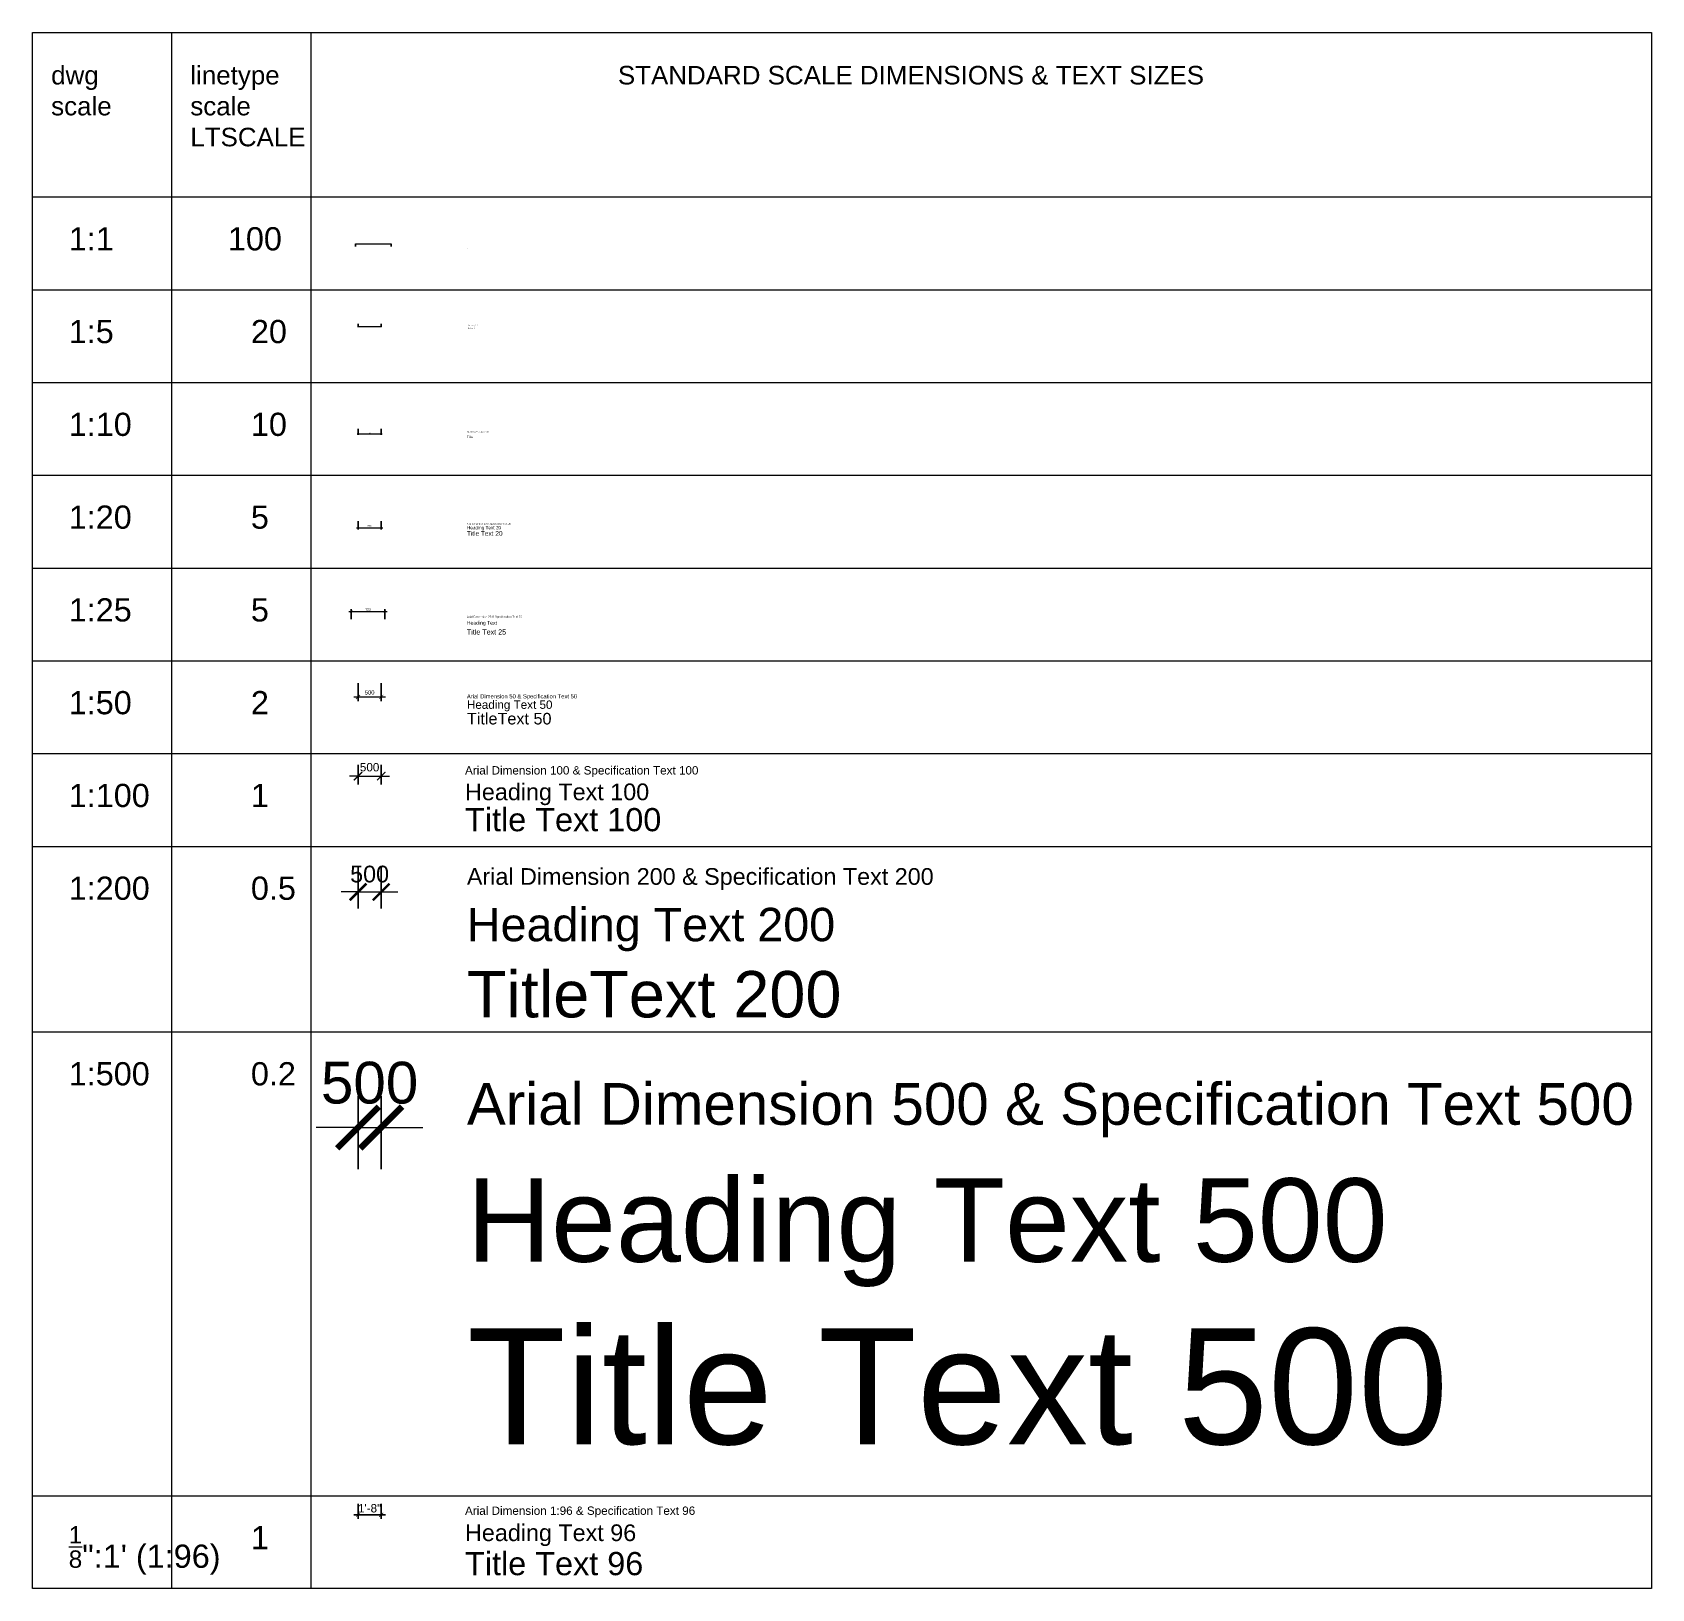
# Model space of a CAD drawing. Header units: millimetres. Extents: x -176873 to 104254, y -63587 to 101719.
# Drawn here: x -89159 to -54252, y 16398 to 49946 of the extents above; entities that cross this region are included whole.
import ezdxf

# ---------------------------------------------------------------- set-up
doc = ezdxf.new("R2010")
doc.units = ezdxf.units.MM
doc.layers.get('Defpoints').update_dxf_attribs({"lineweight": 5})
for name, color, linetype, lineweight in [('a-Dimension 1', 3, 'Continuous', 5), ('a-Dimension 10', 3, 'Continuous', 5), ('a-Dimension 100', 3, 'Continuous', 5), ('a-Dimension 20', 3, 'Continuous', 5), ('a-Dimension 200', 3, 'Continuous', 5), ('a-Dimension 25', 3, 'Continuous', 5), ('a-Dimension 5', 3, 'Continuous', 5), ('a-Dimension 50', 3, 'Continuous', 5), ('a-Dimension 500', 3, 'Continuous', 5), ('a-Hatch', 8, 'Continuous', 5), ('a-Text', 7, 'Continuous', 5)]:
    doc.layers.add(name, color=color, linetype=linetype, lineweight=lineweight)
doc.styles.add('ARIAL', font='Arial.ttf')
doc.styles.add('Arial 1', font='Arial.ttf', dxfattribs={"height": 2.5})
doc.styles.add('Arial 10', font='Arial.ttf', dxfattribs={"height": 18})
doc.styles.add('Arial 100', font='Arial.ttf', dxfattribs={"height": 180})
doc.styles.add('Arial 200', font='Arial.ttf', dxfattribs={"height": 360})
doc.styles.add('Arial 5', font='Arial.ttf', dxfattribs={"height": 9})
doc.styles.add('Arial 50', font='Arial.ttf', dxfattribs={"height": 90})
doc.styles.add('Arial 500', font='Arial.ttf', dxfattribs={"height": 900})
doc.styles.add('Arial2', font='Arial.ttf', dxfattribs={"height": 36})
doc.styles.add('ARIAL24', font='Arial.ttf', dxfattribs={"height": 50})
doc.styles.get("Standard").update_dxf_attribs({"font": 'txt.shx'})
doc.dimstyles.new('Arial Dimension 1', dxfattribs={"dimtxt": 2, "dimasz": 2.5, "dimexe": 2.5, "dimexo": 1, "dimgap": 5, "dimtad": 1, "dimdec": 0, "dimzin": 0, "dimdsep": 46, "dimtxsty": 'Arial 5', "dimblk": 'ARCHTICK', "dimcen": 0, "dimdle": 2.5, "dimclrd": 256, "dimclre": 256, "dimclrt": 7, "dimadec": 0, "dimazin": 0, "dimtfac": 1, "dimtdec": 0, "dimtix": 1, "dimtmove": 1, "dimatfit": 3, "dimldrblk": 'OPEN30', "dimfxl": 1, "dimtolj": 1, "dimtzin": 0, "dimlwd": -1, "dimarcsym": 0})
doc.dimstyles.new('Arial Dimension 10', dxfattribs={"dimtxt": 18, "dimasz": 18, "dimexe": 18, "dimexo": 0, "dimgap": 10, "dimtad": 1, "dimdec": 0, "dimzin": 0, "dimdsep": 46, "dimtxsty": 'Arial 10', "dimblk": 'ARCHTICK', "dimcen": 0, "dimdle": 18, "dimclrd": 256, "dimclre": 256, "dimclrt": 7, "dimadec": 0, "dimazin": 0, "dimtfac": 1, "dimtdec": 0, "dimtix": 1, "dimtmove": 1, "dimatfit": 3, "dimldrblk": 'OPEN30', "dimfxl": 1, "dimtolj": 1, "dimtzin": 0, "dimlwd": -1, "dimarcsym": 0})
doc.dimstyles.new('Arial Dimension 100', dxfattribs={"dimtxt": 180, "dimasz": 180, "dimexe": 180, "dimexo": 0, "dimgap": 100, "dimtad": 1, "dimdec": 0, "dimzin": 0, "dimdsep": 46, "dimtxsty": 'Arial 100', "dimblk": 'ARCHTICK', "dimcen": 0, "dimdle": 180, "dimclrd": 256, "dimclre": 256, "dimclrt": 7, "dimadec": 0, "dimazin": 0, "dimtfac": 1, "dimtdec": 0, "dimtix": 1, "dimtmove": 1, "dimatfit": 3, "dimldrblk": 'OPEN30', "dimfxl": 1, "dimtolj": 1, "dimtzin": 0, "dimlwd": -1, "dimarcsym": 0})
doc.dimstyles.new('Arial Dimension 20', dxfattribs={"dimtxt": 36, "dimasz": 36, "dimexe": 36, "dimexo": 0, "dimgap": 20, "dimtad": 1, "dimdec": 0, "dimzin": 0, "dimdsep": 46, "dimtxsty": 'Arial2', "dimblk": 'ARCHTICK', "dimcen": 0, "dimdle": 36, "dimclrd": 256, "dimclre": 256, "dimclrt": 7, "dimadec": 0, "dimazin": 0, "dimtfac": 1, "dimtdec": 0, "dimtix": 1, "dimtmove": 1, "dimatfit": 3, "dimldrblk": 'OPEN30', "dimfxl": 1, "dimtolj": 1, "dimtzin": 0, "dimlwd": -1, "dimarcsym": 0})
doc.dimstyles.new('Arial Dimension 200', dxfattribs={"dimtxt": 360, "dimasz": 360, "dimexe": 360, "dimexo": 0, "dimgap": 200, "dimtad": 1, "dimdec": 0, "dimzin": 0, "dimdsep": 46, "dimtxsty": 'Arial 200', "dimblk": 'ARCHTICK', "dimcen": 0, "dimdle": 360, "dimclrd": 256, "dimclre": 256, "dimclrt": 7, "dimadec": 0, "dimazin": 0, "dimtfac": 1, "dimtdec": 0, "dimtix": 1, "dimtmove": 1, "dimatfit": 3, "dimldrblk": 'OPEN30', "dimfxl": 1, "dimtolj": 1, "dimtzin": 0, "dimlwd": -1, "dimarcsym": 0})
doc.dimstyles.new('Arial Dimension 25', dxfattribs={"dimtxt": 50, "dimasz": 50, "dimexe": 50, "dimexo": 8, "dimgap": 20, "dimtad": 1, "dimdec": 0, "dimzin": 0, "dimdsep": 46, "dimtxsty": 'ARIAL24', "dimblk": 'ARCHTICK', "dimcen": 0, "dimdle": 50, "dimclrd": 256, "dimclre": 256, "dimclrt": 7, "dimadec": 0, "dimazin": 0, "dimtfac": 1, "dimtdec": 0, "dimtix": 1, "dimtofl": 0, "dimtmove": 1, "dimatfit": 3, "dimldrblk": 'OPEN30', "dimfxl": 1, "dimtolj": 1, "dimtzin": 0, "dimlwd": -1, "dimarcsym": 0})
doc.dimstyles.new('Arial Dimension 5', dxfattribs={"dimtxt": 9, "dimasz": 9, "dimexe": 9, "dimexo": 0, "dimgap": 5, "dimtad": 1, "dimdec": 0, "dimzin": 0, "dimdsep": 46, "dimtxsty": 'Arial 5', "dimblk": 'ARCHTICK', "dimcen": 0, "dimdle": 9, "dimclrd": 256, "dimclre": 256, "dimclrt": 7, "dimadec": 0, "dimazin": 0, "dimtfac": 1, "dimtdec": 0, "dimtix": 1, "dimtmove": 1, "dimatfit": 3, "dimldrblk": 'OPEN30', "dimfxl": 1, "dimtolj": 1, "dimtzin": 0, "dimlwd": -1, "dimarcsym": 0})
doc.dimstyles.new('Arial Dimension 50', dxfattribs={"dimtxt": 90, "dimasz": 90, "dimexe": 90, "dimexo": 0, "dimgap": 50, "dimtad": 1, "dimdec": 0, "dimzin": 0, "dimdsep": 46, "dimtxsty": 'Arial 50', "dimblk": 'ARCHTICK', "dimcen": 0, "dimdle": 90, "dimclrd": 256, "dimclre": 256, "dimclrt": 7, "dimadec": 0, "dimazin": 0, "dimtfac": 1, "dimtdec": 0, "dimtix": 1, "dimtmove": 1, "dimatfit": 3, "dimldrblk": 'OPEN30', "dimfxl": 1, "dimtolj": 1, "dimtzin": 0, "dimlwd": -1, "dimarcsym": 0})
doc.dimstyles.new('Arial Dimension 500', dxfattribs={"dimtxt": 900, "dimasz": 900, "dimexe": 900, "dimexo": 0, "dimgap": 500, "dimtad": 1, "dimdec": 0, "dimzin": 0, "dimdsep": 46, "dimtxsty": 'Arial 500', "dimblk": 'ARCHTICK', "dimcen": 0, "dimdle": 900, "dimclrd": 256, "dimclre": 256, "dimclrt": 7, "dimadec": 0, "dimazin": 0, "dimtfac": 1, "dimtdec": 0, "dimtix": 1, "dimtmove": 1, "dimatfit": 3, "dimldrblk": 'OPEN30', "dimfxl": 1, "dimtolj": 1, "dimtzin": 0, "dimlwd": -1, "dimarcsym": 0})
doc.dimstyles.new('Arial Dimension Feet', dxfattribs={"dimtxt": 180, "dimasz": 90, "dimexe": 90, "dimexo": 0, "dimgap": 48, "dimtad": 1, "dimdec": 0, "dimlfac": 0.04, "dimzin": 0, "dimdsep": 46, "dimlunit": 3, "dimtxsty": 'Arial 100', "dimblk": 'ARCHTICK', "dimcen": 0.09, "dimdle": 180, "dimclrd": 256, "dimclre": 256, "dimclrt": 7, "dimadec": 0, "dimazin": 0, "dimtfac": 1, "dimtdec": 0, "dimtix": 1, "dimtmove": 2, "dimatfit": 3, "dimldrblk": 'ARCHTICK', "dimfxl": 1, "dimtolj": 1, "dimtzin": 0, "dimarcsym": 0})

msp = doc.modelspace()

# ---------------------------------------------------------------- texts
at = {"layer": 'a-Dimension 1', "insert": (-79791.8, 45351.7), "char_height": 2.5, "width": 67.622, "attachment_point": 1, "style": 'Arial 1'}
msp.add_mtext('Arial Dimension 5 & Specification Text 1', dxfattribs=at)
msp.add_mtext('Arial Dimension 5 & Specification Text 1', dxfattribs=at)
at = {"layer": 'a-Dimension 1', "width": 679.973, "attachment_point": 1}
for s, insert, char_height in [('{\\fArial|b0|i0|c0|p34;Title Text 5}', (-79791.8, 45290.2), 3.5), ('{\\fArial|b0|i0|c0|p34;Title Text 5}', (-79791.8, 45290.2), 3.5), ('{\\fArial|b0|i0|c0|p34;Heading Text 5}', (-79791.8, 45325), 3), ('{\\fArial|b0|i0|c0|p34;Heading Text 5}', (-79791.8, 45325), 3)]:
    msp.add_mtext(s, dxfattribs=dict(at, insert=insert, char_height=char_height))
at = {"layer": 'a-Dimension 10', "width": 679.973, "attachment_point": 1}
for s, insert, char_height in [('{\\fArial|b0|i0|c0|p34;Arial Dimension 10 & Specification Text 10}', (-79791.8, 41345.8), 18), ('{\\fArial|b0|i0|c0|p34;Arial Dimension 10 & Specification Text 10}', (-79791.8, 41345.8), 18), ('{\\fArial|b0|i0|c0|p34;Title Text 10}', (-79791.8, 41251.1), 50), ('{\\fArial|b0|i0|c0|p34;Title Text 10}', (-79791.8, 41251.1), 50), ('{\\fArial|b0|i0|c0|p34;Heading Text 10}', (-79791.8, 41309), 36), ('{\\fArial|b0|i0|c0|p34;Heading Text 10}', (-79791.8, 41309), 36)]:
    msp.add_mtext(s, dxfattribs=dict(at, insert=insert, char_height=char_height))
at = {"layer": 'a-Dimension 100', "attachment_point": 1}
for s, insert, char_height, width in [('\\pt2340;{\\fArial|b0|i0|c0|p34;Arial Dimension 100 & Specification Text 100}', (-79831.8, 34128), 180, 5444.8), ('\\pt2340;{\\fArial|b0|i0|c0|p34;Arial Dimension 100 & Specification Text 100}', (-79831.8, 34128), 180, 5444.8), ('\\pt4680;{\\fArial|b0|i0|c0|p34;Heading Text 100}', (-79831.8, 33753.8), 360, 10350.933), ('\\pt4680;{\\fArial|b0|i0|c0|p34;Heading Text 100}', (-79831.8, 33753.8), 360, 10350.933), ('\\pt6500;{\\fArial|b0|i0|c0|p34;Title Text 100}', (-79831.8, 33224.9), 500, 10350.933), ('\\pt6500;{\\fArial|b0|i0|c0|p34;Title Text 100}', (-79831.8, 33224.9), 500, 10350.933), ('\\pt2340;{\\fArial|b0|i0|c0|p34;Arial Dimension 1:96 & Specification Text 96}', (-79831.8, 18168.2), 180, 5444.8), ('\\pt2340;{\\fArial|b0|i0|c0|p34;Arial Dimension 1:96 & Specification Text 96}', (-79831.8, 18168.2), 180, 5444.8), ('\\pt4680;{\\fArial|b0|i0|c0|p34;Heading Text 96}', (-79831.8, 17782.7), 360, 10350.933), ('\\pt4680;{\\fArial|b0|i0|c0|p34;Heading Text 96}', (-79831.8, 17782.7), 360, 10350.933), ('\\pt6500;{\\fArial|b0|i0|c0|p34;Title Text 96}', (-79831.8, 17187.5), 500, 10350.933), ('\\pt6500;{\\fArial|b0|i0|c0|p34;Title Text 96}', (-79831.8, 17187.5), 500, 10350.933)]:
    msp.add_mtext(s, dxfattribs=dict(at, insert=insert, char_height=char_height, width=width))
at = {"layer": 'a-Dimension 20', "width": 1153.244, "attachment_point": 1}
for s, insert, char_height in [('{\\fArial|b0|i0|c0|p34;Arial Dimension 20 & Specification Text 20}', (-79791.8, 39371.4), 36), ('{\\fArial|b0|i0|c0|p34;Arial Dimension 20 & Specification Text 20}', (-79791.8, 39371.4), 36), ('{\\fArial|b0|i0|c0|p34;Title Text 20}', (-79791.8, 39194.5), 100), ('{\\fArial|b0|i0|c0|p34;Title Text 20}', (-79791.8, 39194.5), 100), ('{\\fArial|b0|i0|c0|p34;Heading Text 20}', (-79791.8, 39304.5), 72), ('{\\fArial|b0|i0|c0|p34;Heading Text 20}', (-79791.8, 39304.5), 72)]:
    msp.add_mtext(s, dxfattribs=dict(at, insert=insert, char_height=char_height))
at = {"layer": 'a-Dimension 200', "width": 14552, "attachment_point": 1}
for s, insert, char_height in [('\\pt2520;{\\fArial|b0|i0|c0|p34;Arial Dimension 200 & Specification Text 200}', (-79791.8, 31929.8), 360), ('\\pt2520;{\\fArial|b0|i0|c0|p34;Arial Dimension 200 & Specification Text 200}', (-79791.8, 31929.8), 360), ('\\pt5040;{\\fArial|b0|i0|c0|p34;Heading Text 200}', (-79791.8, 31073.8), 720), ('\\pt5040;{\\fArial|b0|i0|c0|p34;Heading Text 200}', (-79791.8, 31073.8), 720), ('\\pt7000;{\\fArial|b0|i0|c0|p34;TitleText 200}', (-79791.8, 29711.6), 1000), ('\\pt7000;{\\fArial|b0|i0|c0|p34;TitleText 200}', (-79791.8, 29711.6), 1000)]:
    msp.add_mtext(s, dxfattribs=dict(at, insert=insert, char_height=char_height))
at = {"layer": 'a-Dimension 25', "attachment_point": 1}
for s, insert, char_height, width in [('{\\fArial|b0|i0|c0|p34;Arial Dimension 25 & Specification Text 25}', (-79791.8, 37371.4), 45, 1375.501), ('{\\fArial|b0|i0|c0|p34;Arial Dimension 25 & Specification Text 25}', (-79791.8, 37371.4), 45, 1375.501), ('{\\fArial|b0|i0|c0|p34;Title Text 25}', (-79791.8, 37075.1), 110, 1153.244), ('{\\fArial|b0|i0|c0|p34;Title Text 25}', (-79791.8, 37075.1), 110, 1153.244), ('{\\fArial|b0|i0|c0|p34;Heading Text 25}', (-79791.8, 37257.3), 78, 1153.244), ('{\\fArial|b0|i0|c0|p34;Heading Text 25}', (-79791.8, 37257.3), 78, 1153.244)]:
    msp.add_mtext(s, dxfattribs=dict(at, insert=insert, char_height=char_height, width=width))
at = {"layer": 'a-Dimension 5', "width": 679.973, "attachment_point": 1}
for s, insert, char_height in [('{\\fArial|b0|i0|c0|p34;Arial Dimension 5 & Specification Text 5}', (-79791.8, 43642.6), 9), ('{\\fArial|b0|i0|c0|p34;Arial Dimension 5 & Specification Text 5}', (-79791.8, 43642.6), 9), ('{\\fArial|b0|i0|c0|p34;Title Text 5}', (-79791.8, 43581.1), 25), ('{\\fArial|b0|i0|c0|p34;Title Text 5}', (-79791.8, 43581.1), 25), ('{\\fArial|b0|i0|c0|p34;Heading Text 5}', (-79791.8, 43615.8), 18), ('{\\fArial|b0|i0|c0|p34;Heading Text 5}', (-79791.8, 43615.8), 18)]:
    msp.add_mtext(s, dxfattribs=dict(at, insert=insert, char_height=char_height))
at = {"layer": 'a-Dimension 50', "attachment_point": 1}
for s, insert, char_height, width in [('{\\fArial|b0|i0|c0|p34;Arial Dimension 50 & Specification Text 50}', (-79791.8, 35678.3), 90, 2958), ('{\\fArial|b0|i0|c0|p34;Arial Dimension 50 & Specification Text 50}', (-79791.8, 35678.3), 90, 2958), ('{\\fArial|b0|i0|c0|p34;TitleText 50}', (-79791.8, 35277.3), 250, 4634.311), ('{\\fArial|b0|i0|c0|p34;TitleText 50}', (-79791.8, 35277.3), 250, 4634.311), ('{\\fArial|b0|i0|c0|p34;Heading Text 50}', (-79791.8, 35543.9), 180, 4634.311), ('{\\fArial|b0|i0|c0|p34;Heading Text 50}', (-79791.8, 35543.9), 180, 4634.311)]:
    msp.add_mtext(s, dxfattribs=dict(at, insert=insert, char_height=char_height, width=width))
at = {"layer": 'a-Dimension 500', "width": 28205.714, "attachment_point": 1}
for s, insert, char_height in [('\\pt6300;{\\fArial|b0|i0|c0|p34;Arial Dimension 500 & Specification Text 500}', (-79791.8, 27297), 900), ('\\pt6300;{\\fArial|b0|i0|c0|p34;Arial Dimension 500 & Specification Text 500}', (-79791.8, 27297), 900), ('\\pt12600;{\\fArial|b0|i0|c0|p34;Heading Text 500}', (-79791.8, 25243.4), 1800), ('\\pt12600;{\\fArial|b0|i0|c0|p34;Heading Text 500}', (-79791.8, 25243.4), 1800), ('\\pt17500;{\\fArial|b0|i0|c0|p34;Title Text 500}', (-79791.8, 22009.7), 2500), ('\\pt17500;{\\fArial|b0|i0|c0|p34;Title Text 500}', (-79791.8, 22009.7), 2500)]:
    msp.add_mtext(s, dxfattribs=dict(at, insert=insert, char_height=char_height))
at = {"layer": 'a-Text', "char_height": 400, "width": 16763.889, "attachment_point": 1, "style": 'ARIAL'}
for s, insert in [('dwg \\Pscale', (-88753.9, 49223.8)), ('dwg \\Pscale', (-88753.9, 49223.8)), ('linetype \\Pscale\\PLTSCALE', (-85753.9, 49223.8)), ('linetype \\Pscale\\PLTSCALE', (-85753.9, 49223.8)), ('STANDARD SCALE DIMENSIONS & TEXT SIZES', (-76536.2, 49223.8)), ('STANDARD SCALE DIMENSIONS & TEXT SIZES', (-76536.2, 49223.8))]:
    msp.add_mtext(s, dxfattribs=dict(at, insert=insert))
at = {"layer": 'a-Text', "char_height": 500, "width": 16763.889, "attachment_point": 1}
for s, insert in [('{\\fArial|b0|i0|c0|p34;1:1}', (-88375.3, 45746.9)), ('{\\fArial|b0|i0|c0|p34;1:1}', (-88375.3, 45746.9)), ('{\\fArial|b0|i0|c0|p34;100}', (-84944.9, 45746.9)), ('{\\fArial|b0|i0|c0|p34;100}', (-84944.9, 45746.9)), ('{\\fArial|b0|i0|c0|p34;1:5}', (-88375.3, 43746.9)), ('{\\fArial|b0|i0|c0|p34;1:5}', (-88375.3, 43746.9)), ('{\\fArial|b0|i0|c0|p34;20}', (-84448.5, 43746.9)), ('{\\fArial|b0|i0|c0|p34;20}', (-84448.5, 43746.9)), ('{\\fArial|b0|i0|c0|p34;1:10}', (-88375.3, 41746.9)), ('{\\fArial|b0|i0|c0|p34;1:10}', (-88375.3, 41746.9)), ('{\\fArial|b0|i0|c0|p34;10}', (-84448.5, 41746.9)), ('{\\fArial|b0|i0|c0|p34;10}', (-84448.5, 41746.9)), ('{\\fArial|b0|i0|c0|p34;1:20}', (-88375.3, 39746.9)), ('{\\fArial|b0|i0|c0|p34;1:20}', (-88375.3, 39746.9)), ('{\\fArial|b0|i0|c0|p34;5}', (-84448.5, 39746.9)), ('{\\fArial|b0|i0|c0|p34;5}', (-84448.5, 39746.9)), ('{\\fArial|b0|i0|c0|p34;1:25}', (-88375.3, 37746.9)), ('{\\fArial|b0|i0|c0|p34;1:25}', (-88375.3, 37746.9)), ('{\\fArial|b0|i0|c0|p34;5}', (-84448.5, 37746.9)), ('{\\fArial|b0|i0|c0|p34;5}', (-84448.5, 37746.9)), ('{\\fArial|b0|i0|c0|p34;1:50}', (-88375.3, 35746.9)), ('{\\fArial|b0|i0|c0|p34;1:50}', (-88375.3, 35746.9)), ('{\\fArial|b0|i0|c0|p34;2}', (-84448.5, 35746.9)), ('{\\fArial|b0|i0|c0|p34;2}', (-84448.5, 35746.9)), ('{\\fArial|b0|i0|c0|p34;1:100}', (-88375.3, 33746.9)), ('{\\fArial|b0|i0|c0|p34;1:100}', (-88375.3, 33746.9)), ('{\\fArial|b0|i0|c0|p34;1}', (-84448.5, 33746.9)), ('{\\fArial|b0|i0|c0|p34;1}', (-84448.5, 33746.9)), ('{\\fArial|b0|i0|c0|p34;1:200}', (-88375.3, 31746.9)), ('{\\fArial|b0|i0|c0|p34;1:200}', (-88375.3, 31746.9)), ('{\\fArial|b0|i0|c0|p34;0.5}', (-84448.5, 31746.9)), ('{\\fArial|b0|i0|c0|p34;0.5}', (-84448.5, 31746.9)), ('{\\fArial|b0|i0|c0|p34;1:500}', (-88375.3, 27746.9)), ('{\\fArial|b0|i0|c0|p34;1:500}', (-88375.3, 27746.9)), ('{\\fArial|b0|i0|c0|p34;0.2}', (-84448.5, 27746.9)), ('{\\fArial|b0|i0|c0|p34;0.2}', (-84448.5, 27746.9)), ('{\\fArial|b0|i0|c0|p34;\\H0.75x;\\S1/8;\\H1.333x;":1\' (1:96)}', (-88375.3, 17746.9)), ('{\\fArial|b0|i0|c0|p34;\\H0.75x;\\S1/8;\\H1.333x;":1\' (1:96)}', (-88375.3, 17746.9)), ('{\\fArial|b0|i0|c0|p34;1}', (-84448.5, 17746.9)), ('{\\fArial|b0|i0|c0|p34;1}', (-84448.5, 17746.9))]:
    msp.add_mtext(s, dxfattribs=dict(at, insert=insert))

# ---------------------------------------------------------------- blocks, each defined once
blk = doc.blocks.new('_ArchTick')
at = {"layer": 'a-Dimension 10', "color": 0, "const_width": 0.15}
blk.add_lwpolyline([(-0.5, -0.5), (0.5, 0.5)], dxfattribs=at)
blk = doc.blocks.new('*D25')
at = {"layer": 'a-Dimension 5', "lineweight": -2, "transparency": 16777216}
for p, q in [((-82139, 43661), (-82139, 43597)), ((-81639, 43661), (-81639, 43597))]:
    blk.add_line(p, q, dxfattribs=at)
at = {"layer": 'a-Dimension 5', "transparency": 16777216}
blk.add_line((-82148, 43606), (-81630, 43606), dxfattribs=at)
at = {"layer": 'Defpoints', "color": 0, "transparency": 16777216}
for p in [(-82139, 43661), (-81639, 43661), (-81639, 43606)]:
    blk.add_point(p, dxfattribs=at)
at = {"layer": 'a-Dimension 5', "transparency": 16777216, "xscale": 9, "yscale": 9, "zscale": 9, "rotation": 180}
blk.add_blockref('_ArchTick', (-82139, 43606), dxfattribs=at)
at = {"layer": 'a-Dimension 5', "transparency": 16777216, "xscale": 9, "yscale": 9, "zscale": 9}
blk.add_blockref('_ArchTick', (-81639, 43606), dxfattribs=at)
at = {"layer": 'a-Dimension 5', "color": 7, "transparency": 16777216, "insert": (-81889, 43615), "char_height": 9, "attachment_point": 5, "style": 'Arial 5'}
blk.add_mtext('\\A1;500', dxfattribs=at)
blk = doc.blocks.new('_Open30')
at = {"layer": 'a-Hatch', "color": 0, "lineweight": -2}
for p, q in [((-1, 0.268), (0, 0)), ((0, 0), (-1, -0.268)), ((0, 0), (-1, 0))]:
    blk.add_line(p, q, dxfattribs=at)
blk = doc.blocks.new('*D26')
at = {"layer": 'a-Dimension 20', "transparency": 16777216}
blk.add_line((-82175, 39268), (-81603, 39268), dxfattribs=at)
at = {"layer": 'a-Dimension 20', "lineweight": -2, "transparency": 16777216}
for p, q in [((-82139, 39410), (-82139, 39232)), ((-81639, 39410), (-81639, 39232))]:
    blk.add_line(p, q, dxfattribs=at)
at = {"layer": 'Defpoints', "color": 0, "transparency": 16777216}
for p in [(-82139, 39410), (-81639, 39410), (-81639, 39268)]:
    blk.add_point(p, dxfattribs=at)
at = {"layer": 'a-Dimension 20', "transparency": 16777216, "xscale": 36, "yscale": 36, "zscale": 36, "rotation": 180}
blk.add_blockref('_ArchTick', (-82139, 39268), dxfattribs=at)
at = {"layer": 'a-Dimension 20', "transparency": 16777216, "xscale": 36, "yscale": 36, "zscale": 36}
blk.add_blockref('_ArchTick', (-81639, 39268), dxfattribs=at)
at = {"layer": 'a-Dimension 20', "color": 7, "transparency": 16777216, "insert": (-81889, 39307), "char_height": 36, "attachment_point": 5, "style": 'Arial2'}
blk.add_mtext('\\A1;500', dxfattribs=at)
blk = doc.blocks.new('*D27')
at = {"layer": 'a-Dimension 10', "transparency": 16777216}
blk.add_line((-82157, 41292), (-81621, 41292), dxfattribs=at)
at = {"layer": 'a-Dimension 10', "lineweight": -2, "transparency": 16777216}
for p, q in [((-82139, 41401), (-82139, 41274)), ((-81639, 41401), (-81639, 41274))]:
    blk.add_line(p, q, dxfattribs=at)
at = {"layer": 'Defpoints', "color": 0, "transparency": 16777216}
for p in [(-82139, 41401), (-81639, 41401), (-81639, 41292)]:
    blk.add_point(p, dxfattribs=at)
at = {"layer": 'a-Dimension 10', "transparency": 16777216, "xscale": 18, "yscale": 18, "zscale": 18, "rotation": 180}
blk.add_blockref('_ArchTick', (-82139, 41292), dxfattribs=at)
at = {"layer": 'a-Dimension 10', "transparency": 16777216, "xscale": 18, "yscale": 18, "zscale": 18}
blk.add_blockref('_ArchTick', (-81639, 41292), dxfattribs=at)
at = {"layer": 'a-Dimension 10', "color": 7, "transparency": 16777216, "insert": (-81889, 41311), "char_height": 18, "attachment_point": 5, "style": 'Arial 10'}
blk.add_mtext('\\A1;500', dxfattribs=at)
blk = doc.blocks.new('*D28')
at = {"layer": 'a-Dimension 50', "transparency": 16777216}
blk.add_line((-82229, 35620), (-81549, 35620), dxfattribs=at)
at = {"layer": 'a-Dimension 50', "lineweight": -2, "transparency": 16777216}
for p, q in [((-82139, 35916), (-82139, 35530)), ((-81639, 35916), (-81639, 35530))]:
    blk.add_line(p, q, dxfattribs=at)
at = {"layer": 'Defpoints', "color": 0, "transparency": 16777216}
for p in [(-82139, 35916), (-81639, 35916), (-81639, 35620)]:
    blk.add_point(p, dxfattribs=at)
at = {"layer": 'a-Dimension 50', "transparency": 16777216, "xscale": 90, "yscale": 90, "zscale": 90, "rotation": 180}
blk.add_blockref('_ArchTick', (-82139, 35620), dxfattribs=at)
at = {"layer": 'a-Dimension 50', "transparency": 16777216, "xscale": 90, "yscale": 90, "zscale": 90}
blk.add_blockref('_ArchTick', (-81639, 35620), dxfattribs=at)
at = {"layer": 'a-Dimension 50', "color": 7, "transparency": 16777216, "insert": (-81889, 35716), "char_height": 90, "attachment_point": 5, "style": 'Arial 50'}
blk.add_mtext('\\A1;500', dxfattribs=at)
blk = doc.blocks.new('*D29')
at = {"layer": 'a-Dimension 500', "lineweight": -2, "transparency": 16777216}
for p, q in [((-82139, 27016), (-82139, 25439)), ((-81639, 27016), (-81639, 25439))]:
    blk.add_line(p, q, dxfattribs=at)
at = {"layer": 'a-Dimension 500', "transparency": 16777216}
for p, q in [((-82139, 26339), (-83039, 26339)), ((-82139, 26339), (-81639, 26339)), ((-81639, 26339), (-80739, 26339))]:
    blk.add_line(p, q, dxfattribs=at)
at = {"layer": 'Defpoints', "color": 0, "transparency": 16777216}
for p in [(-82139, 27016), (-81639, 27016), (-81639, 26339)]:
    blk.add_point(p, dxfattribs=at)
at = {"layer": 'a-Dimension 500', "transparency": 16777216, "xscale": 900, "yscale": 900, "zscale": 900}
blk.add_blockref('_ArchTick', (-82139, 26339), dxfattribs=at)
at = {"layer": 'a-Dimension 500', "transparency": 16777216, "xscale": 900, "yscale": 900, "zscale": 900, "rotation": 180}
blk.add_blockref('_ArchTick', (-81639, 26339), dxfattribs=at)
at = {"layer": 'a-Dimension 500', "color": 7, "transparency": 16777216, "insert": (-81889, 27299), "char_height": 900, "attachment_point": 5, "style": 'Arial 500'}
blk.add_mtext('\\A1;500', dxfattribs=at)
blk = doc.blocks.new('*D19')
at = {"layer": 'a-Dimension 100', "transparency": 16777216}
for p, q in [((-82139, 33912), (-82319, 33912)), ((-82139, 33912), (-81639, 33912)), ((-81639, 33912), (-81459, 33912))]:
    blk.add_line(p, q, dxfattribs=at)
at = {"layer": 'a-Dimension 100', "lineweight": -2, "transparency": 16777216}
for p, q in [((-82139, 34153), (-82139, 33732)), ((-81639, 34153), (-81639, 33732))]:
    blk.add_line(p, q, dxfattribs=at)
at = {"layer": 'Defpoints', "color": 0, "transparency": 16777216}
for p in [(-82139, 34153), (-81639, 34153), (-81639, 33912)]:
    blk.add_point(p, dxfattribs=at)
at = {"layer": 'a-Dimension 100', "transparency": 16777216, "xscale": 180, "yscale": 180, "zscale": 180}
blk.add_blockref('_ArchTick', (-82139, 33912), dxfattribs=at)
at = {"layer": 'a-Dimension 100', "transparency": 16777216, "xscale": 180, "yscale": 180, "zscale": 180, "rotation": 180}
blk.add_blockref('_ArchTick', (-81639, 33912), dxfattribs=at)
at = {"layer": 'a-Dimension 100', "color": 7, "transparency": 16777216, "insert": (-81889, 34104), "char_height": 180, "attachment_point": 5, "style": 'Arial 100'}
blk.add_mtext('\\A1;500', dxfattribs=at)
blk = doc.blocks.new('*D20')
at = {"layer": 'a-Dimension 200', "lineweight": -2, "transparency": 16777216}
for p, q in [((-82139, 31955), (-82139, 31056)), ((-81639, 31955), (-81639, 31056))]:
    blk.add_line(p, q, dxfattribs=at)
at = {"layer": 'a-Dimension 200', "transparency": 16777216}
for p, q in [((-82139, 31416), (-82499, 31416)), ((-82139, 31416), (-81639, 31416)), ((-81639, 31416), (-81279, 31416))]:
    blk.add_line(p, q, dxfattribs=at)
at = {"layer": 'Defpoints', "color": 0, "transparency": 16777216}
for p in [(-82139, 31955), (-81639, 31955), (-81639, 31416)]:
    blk.add_point(p, dxfattribs=at)
at = {"layer": 'a-Dimension 200', "transparency": 16777216, "xscale": 360, "yscale": 360, "zscale": 360}
blk.add_blockref('_ArchTick', (-82139, 31416), dxfattribs=at)
at = {"layer": 'a-Dimension 200', "transparency": 16777216, "xscale": 360, "yscale": 360, "zscale": 360, "rotation": 180}
blk.add_blockref('_ArchTick', (-81639, 31416), dxfattribs=at)
at = {"layer": 'a-Dimension 200', "color": 7, "transparency": 16777216, "insert": (-81889, 31800), "char_height": 360, "attachment_point": 5, "style": 'Arial 200'}
blk.add_mtext('\\A1;500', dxfattribs=at)
blk = doc.blocks.new('*D21')
at = {"layer": 'a-Dimension 100', "lineweight": -2, "transparency": 16777216}
for p, q in [((-82139, 18229), (-82139, 17899)), ((-81639, 18229), (-81639, 17899)), ((-82139, 17989), (-82229, 17989)), ((-82139, 17989), (-81639, 17989)), ((-81639, 17989), (-81549, 17989))]:
    blk.add_line(p, q, dxfattribs=at)
at = {"layer": 'Defpoints', "color": 0, "transparency": 16777216}
for p in [(-82139, 18229), (-81639, 18229), (-81639, 17989)]:
    blk.add_point(p, dxfattribs=at)
at = {"layer": 'a-Dimension 100', "lineweight": -2, "transparency": 16777216, "xscale": 90, "yscale": 90, "zscale": 90}
blk.add_blockref('_ArchTick', (-82139, 17989), dxfattribs=at)
at = {"layer": 'a-Dimension 100', "lineweight": -2, "transparency": 16777216, "xscale": 90, "yscale": 90, "zscale": 90, "rotation": 180}
blk.add_blockref('_ArchTick', (-81639, 17989), dxfattribs=at)
at = {"layer": 'a-Dimension 100', "color": 7, "transparency": 16777216, "insert": (-81889, 18129), "char_height": 180, "attachment_point": 5, "style": 'Arial 100'}
blk.add_mtext('\\A1;1\'-8"', dxfattribs=at)
blk = doc.blocks.new('*D22')
at = {"layer": 'a-Dimension 25', "transparency": 16777216}
blk.add_line((-82334, 37461), (-81511, 37461), dxfattribs=at)
at = {"layer": 'a-Dimension 25', "lineweight": -2, "transparency": 16777216}
for p, q in [((-82284, 37297), (-82284, 37511)), ((-81561, 37297), (-81561, 37511))]:
    blk.add_line(p, q, dxfattribs=at)
at = {"layer": 'Defpoints', "color": 0, "transparency": 16777216}
for p in [(-81561, 37461), (-82284, 37289), (-81561, 37289)]:
    blk.add_point(p, dxfattribs=at)
at = {"layer": 'a-Dimension 25', "transparency": 16777216, "xscale": 50, "yscale": 50, "zscale": 50, "rotation": 180}
blk.add_blockref('_ArchTick', (-82284, 37461), dxfattribs=at)
at = {"layer": 'a-Dimension 25', "transparency": 16777216, "xscale": 50, "yscale": 50, "zscale": 50}
blk.add_blockref('_ArchTick', (-81561, 37461), dxfattribs=at)
at = {"layer": 'a-Dimension 25', "color": 7, "transparency": 16777216, "insert": (-81923, 37506), "char_height": 50, "attachment_point": 5, "style": 'ARIAL24'}
blk.add_mtext('\\A1;723', dxfattribs=at)
blk = doc.blocks.new('*D23')
at = {"layer": 'a-Dimension 1', "transparency": 16777216}
blk.add_line((-82194, 45387), (-81424, 45387), dxfattribs=at)
at = {"layer": 'a-Dimension 1', "lineweight": -2, "transparency": 16777216}
for p, q in [((-82191, 45331), (-82191, 45389)), ((-81427, 45331), (-81427, 45389))]:
    blk.add_line(p, q, dxfattribs=at)
at = {"layer": 'Defpoints', "color": 0, "transparency": 16777216}
for p in [(-81427, 45387), (-82191, 45330), (-81427, 45330)]:
    blk.add_point(p, dxfattribs=at)
at = {"layer": 'a-Dimension 1', "transparency": 16777216, "xscale": 2.5, "yscale": 2.5, "zscale": 2.5, "rotation": 180}
blk.add_blockref('_ArchTick', (-82191, 45387), dxfattribs=at)
at = {"layer": 'a-Dimension 1', "transparency": 16777216, "xscale": 2.5, "yscale": 2.5, "zscale": 2.5}
blk.add_blockref('_ArchTick', (-81427, 45387), dxfattribs=at)
at = {"layer": 'a-Dimension 1', "color": 7, "transparency": 16777216, "insert": (-81809, 45393), "char_height": 2, "attachment_point": 5, "style": 'Arial 5'}
blk.add_mtext('\\A1;765', dxfattribs=at)
blk = doc.blocks.new('*D47')
at = {"layer": 'a-Dimension 5', "lineweight": -2, "transparency": 16777216}
for p, q in [((-82139, 43661), (-82139, 43597)), ((-81639, 43661), (-81639, 43597))]:
    blk.add_line(p, q, dxfattribs=at)
at = {"layer": 'a-Dimension 5', "transparency": 16777216}
blk.add_line((-82148, 43606), (-81630, 43606), dxfattribs=at)
at = {"layer": 'Defpoints', "color": 0, "transparency": 16777216}
for p in [(-82139, 43661), (-81639, 43661), (-81639, 43606)]:
    blk.add_point(p, dxfattribs=at)
at = {"layer": 'a-Dimension 5', "transparency": 16777216, "xscale": 9, "yscale": 9, "zscale": 9, "rotation": 180}
blk.add_blockref('_ArchTick', (-82139, 43606), dxfattribs=at)
at = {"layer": 'a-Dimension 5', "transparency": 16777216, "xscale": 9, "yscale": 9, "zscale": 9}
blk.add_blockref('_ArchTick', (-81639, 43606), dxfattribs=at)
at = {"layer": 'a-Dimension 5', "color": 7, "transparency": 16777216, "insert": (-81889, 43615), "char_height": 9, "attachment_point": 5, "style": 'Arial 5'}
blk.add_mtext('\\A1;500', dxfattribs=at)
blk = doc.blocks.new('*D48')
at = {"layer": 'a-Dimension 20', "transparency": 16777216}
blk.add_line((-82175, 39268), (-81603, 39268), dxfattribs=at)
at = {"layer": 'a-Dimension 20', "lineweight": -2, "transparency": 16777216}
for p, q in [((-82139, 39410), (-82139, 39232)), ((-81639, 39410), (-81639, 39232))]:
    blk.add_line(p, q, dxfattribs=at)
at = {"layer": 'Defpoints', "color": 0, "transparency": 16777216}
for p in [(-82139, 39410), (-81639, 39410), (-81639, 39268)]:
    blk.add_point(p, dxfattribs=at)
at = {"layer": 'a-Dimension 20', "transparency": 16777216, "xscale": 36, "yscale": 36, "zscale": 36, "rotation": 180}
blk.add_blockref('_ArchTick', (-82139, 39268), dxfattribs=at)
at = {"layer": 'a-Dimension 20', "transparency": 16777216, "xscale": 36, "yscale": 36, "zscale": 36}
blk.add_blockref('_ArchTick', (-81639, 39268), dxfattribs=at)
at = {"layer": 'a-Dimension 20', "color": 7, "transparency": 16777216, "insert": (-81889, 39307), "char_height": 36, "attachment_point": 5, "style": 'Arial2'}
blk.add_mtext('\\A1;500', dxfattribs=at)
blk = doc.blocks.new('*D49')
at = {"layer": 'a-Dimension 10', "transparency": 16777216}
blk.add_line((-82157, 41292), (-81621, 41292), dxfattribs=at)
at = {"layer": 'a-Dimension 10', "lineweight": -2, "transparency": 16777216}
for p, q in [((-82139, 41401), (-82139, 41274)), ((-81639, 41401), (-81639, 41274))]:
    blk.add_line(p, q, dxfattribs=at)
at = {"layer": 'Defpoints', "color": 0, "transparency": 16777216}
for p in [(-82139, 41401), (-81639, 41401), (-81639, 41292)]:
    blk.add_point(p, dxfattribs=at)
at = {"layer": 'a-Dimension 10', "transparency": 16777216, "xscale": 18, "yscale": 18, "zscale": 18, "rotation": 180}
blk.add_blockref('_ArchTick', (-82139, 41292), dxfattribs=at)
at = {"layer": 'a-Dimension 10', "transparency": 16777216, "xscale": 18, "yscale": 18, "zscale": 18}
blk.add_blockref('_ArchTick', (-81639, 41292), dxfattribs=at)
at = {"layer": 'a-Dimension 10', "color": 7, "transparency": 16777216, "insert": (-81889, 41311), "char_height": 18, "attachment_point": 5, "style": 'Arial 10'}
blk.add_mtext('\\A1;500', dxfattribs=at)
blk = doc.blocks.new('*D50')
at = {"layer": 'a-Dimension 50', "transparency": 16777216}
blk.add_line((-82229, 35620), (-81549, 35620), dxfattribs=at)
at = {"layer": 'a-Dimension 50', "lineweight": -2, "transparency": 16777216}
for p, q in [((-82139, 35916), (-82139, 35530)), ((-81639, 35916), (-81639, 35530))]:
    blk.add_line(p, q, dxfattribs=at)
at = {"layer": 'Defpoints', "color": 0, "transparency": 16777216}
for p in [(-82139, 35916), (-81639, 35916), (-81639, 35620)]:
    blk.add_point(p, dxfattribs=at)
at = {"layer": 'a-Dimension 50', "transparency": 16777216, "xscale": 90, "yscale": 90, "zscale": 90, "rotation": 180}
blk.add_blockref('_ArchTick', (-82139, 35620), dxfattribs=at)
at = {"layer": 'a-Dimension 50', "transparency": 16777216, "xscale": 90, "yscale": 90, "zscale": 90}
blk.add_blockref('_ArchTick', (-81639, 35620), dxfattribs=at)
at = {"layer": 'a-Dimension 50', "color": 7, "transparency": 16777216, "insert": (-81889, 35716), "char_height": 90, "attachment_point": 5, "style": 'Arial 50'}
blk.add_mtext('\\A1;500', dxfattribs=at)
blk = doc.blocks.new('*D51')
at = {"layer": 'a-Dimension 500', "lineweight": -2, "transparency": 16777216}
for p, q in [((-82139, 27016), (-82139, 25439)), ((-81639, 27016), (-81639, 25439))]:
    blk.add_line(p, q, dxfattribs=at)
at = {"layer": 'a-Dimension 500', "transparency": 16777216}
for p, q in [((-82139, 26339), (-83039, 26339)), ((-82139, 26339), (-81639, 26339)), ((-81639, 26339), (-80739, 26339))]:
    blk.add_line(p, q, dxfattribs=at)
at = {"layer": 'Defpoints', "color": 0, "transparency": 16777216}
for p in [(-82139, 27016), (-81639, 27016), (-81639, 26339)]:
    blk.add_point(p, dxfattribs=at)
at = {"layer": 'a-Dimension 500', "transparency": 16777216, "xscale": 900, "yscale": 900, "zscale": 900}
blk.add_blockref('_ArchTick', (-82139, 26339), dxfattribs=at)
at = {"layer": 'a-Dimension 500', "transparency": 16777216, "xscale": 900, "yscale": 900, "zscale": 900, "rotation": 180}
blk.add_blockref('_ArchTick', (-81639, 26339), dxfattribs=at)
at = {"layer": 'a-Dimension 500', "color": 7, "transparency": 16777216, "insert": (-81889, 27299), "char_height": 900, "attachment_point": 5, "style": 'Arial 500'}
blk.add_mtext('\\A1;500', dxfattribs=at)
blk = doc.blocks.new('*D42')
at = {"layer": 'a-Dimension 100', "transparency": 16777216}
for p, q in [((-82139, 33912), (-82319, 33912)), ((-82139, 33912), (-81639, 33912)), ((-81639, 33912), (-81459, 33912))]:
    blk.add_line(p, q, dxfattribs=at)
at = {"layer": 'a-Dimension 100', "lineweight": -2, "transparency": 16777216}
for p, q in [((-82139, 34153), (-82139, 33732)), ((-81639, 34153), (-81639, 33732))]:
    blk.add_line(p, q, dxfattribs=at)
at = {"layer": 'Defpoints', "color": 0, "transparency": 16777216}
for p in [(-82139, 34153), (-81639, 34153), (-81639, 33912)]:
    blk.add_point(p, dxfattribs=at)
at = {"layer": 'a-Dimension 100', "transparency": 16777216, "xscale": 180, "yscale": 180, "zscale": 180}
blk.add_blockref('_ArchTick', (-82139, 33912), dxfattribs=at)
at = {"layer": 'a-Dimension 100', "transparency": 16777216, "xscale": 180, "yscale": 180, "zscale": 180, "rotation": 180}
blk.add_blockref('_ArchTick', (-81639, 33912), dxfattribs=at)
at = {"layer": 'a-Dimension 100', "color": 7, "transparency": 16777216, "insert": (-81889, 34104), "char_height": 180, "attachment_point": 5, "style": 'Arial 100'}
blk.add_mtext('\\A1;500', dxfattribs=at)
blk = doc.blocks.new('*D43')
at = {"layer": 'a-Dimension 200', "lineweight": -2, "transparency": 16777216}
for p, q in [((-82139, 31955), (-82139, 31056)), ((-81639, 31955), (-81639, 31056))]:
    blk.add_line(p, q, dxfattribs=at)
at = {"layer": 'a-Dimension 200', "transparency": 16777216}
for p, q in [((-82139, 31416), (-82499, 31416)), ((-82139, 31416), (-81639, 31416)), ((-81639, 31416), (-81279, 31416))]:
    blk.add_line(p, q, dxfattribs=at)
at = {"layer": 'Defpoints', "color": 0, "transparency": 16777216}
for p in [(-82139, 31955), (-81639, 31955), (-81639, 31416)]:
    blk.add_point(p, dxfattribs=at)
at = {"layer": 'a-Dimension 200', "transparency": 16777216, "xscale": 360, "yscale": 360, "zscale": 360}
blk.add_blockref('_ArchTick', (-82139, 31416), dxfattribs=at)
at = {"layer": 'a-Dimension 200', "transparency": 16777216, "xscale": 360, "yscale": 360, "zscale": 360, "rotation": 180}
blk.add_blockref('_ArchTick', (-81639, 31416), dxfattribs=at)
at = {"layer": 'a-Dimension 200', "color": 7, "transparency": 16777216, "insert": (-81889, 31800), "char_height": 360, "attachment_point": 5, "style": 'Arial 200'}
blk.add_mtext('\\A1;500', dxfattribs=at)
blk = doc.blocks.new('*D44')
at = {"layer": 'a-Dimension 100', "lineweight": -2, "transparency": 16777216}
for p, q in [((-82139, 18229), (-82139, 17899)), ((-81639, 18229), (-81639, 17899)), ((-82139, 17989), (-82229, 17989)), ((-82139, 17989), (-81639, 17989)), ((-81639, 17989), (-81549, 17989))]:
    blk.add_line(p, q, dxfattribs=at)
at = {"layer": 'Defpoints', "color": 0, "transparency": 16777216}
for p in [(-82139, 18229), (-81639, 18229), (-81639, 17989)]:
    blk.add_point(p, dxfattribs=at)
at = {"layer": 'a-Dimension 100', "lineweight": -2, "transparency": 16777216, "xscale": 90, "yscale": 90, "zscale": 90}
blk.add_blockref('_ArchTick', (-82139, 17989), dxfattribs=at)
at = {"layer": 'a-Dimension 100', "lineweight": -2, "transparency": 16777216, "xscale": 90, "yscale": 90, "zscale": 90, "rotation": 180}
blk.add_blockref('_ArchTick', (-81639, 17989), dxfattribs=at)
at = {"layer": 'a-Dimension 100', "color": 7, "transparency": 16777216, "insert": (-81889, 18129), "char_height": 180, "attachment_point": 5, "style": 'Arial 100'}
blk.add_mtext('\\A1;1\'-8"', dxfattribs=at)
blk = doc.blocks.new('*D45')
at = {"layer": 'a-Dimension 25', "transparency": 16777216}
blk.add_line((-82334, 37461), (-81511, 37461), dxfattribs=at)
at = {"layer": 'a-Dimension 25', "lineweight": -2, "transparency": 16777216}
for p, q in [((-82284, 37297), (-82284, 37511)), ((-81561, 37297), (-81561, 37511))]:
    blk.add_line(p, q, dxfattribs=at)
at = {"layer": 'Defpoints', "color": 0, "transparency": 16777216}
for p in [(-81561, 37461), (-82284, 37289), (-81561, 37289)]:
    blk.add_point(p, dxfattribs=at)
at = {"layer": 'a-Dimension 25', "transparency": 16777216, "xscale": 50, "yscale": 50, "zscale": 50, "rotation": 180}
blk.add_blockref('_ArchTick', (-82284, 37461), dxfattribs=at)
at = {"layer": 'a-Dimension 25', "transparency": 16777216, "xscale": 50, "yscale": 50, "zscale": 50}
blk.add_blockref('_ArchTick', (-81561, 37461), dxfattribs=at)
at = {"layer": 'a-Dimension 25', "color": 7, "transparency": 16777216, "insert": (-81923, 37506), "char_height": 50, "attachment_point": 5, "style": 'ARIAL24'}
blk.add_mtext('\\A1;723', dxfattribs=at)
blk = doc.blocks.new('*D46')
at = {"layer": 'a-Dimension 1', "transparency": 16777216}
blk.add_line((-82194, 45387), (-81424, 45387), dxfattribs=at)
at = {"layer": 'a-Dimension 1', "lineweight": -2, "transparency": 16777216}
for p, q in [((-82191, 45331), (-82191, 45389)), ((-81427, 45331), (-81427, 45389))]:
    blk.add_line(p, q, dxfattribs=at)
at = {"layer": 'Defpoints', "color": 0, "transparency": 16777216}
for p in [(-81427, 45387), (-82191, 45330), (-81427, 45330)]:
    blk.add_point(p, dxfattribs=at)
at = {"layer": 'a-Dimension 1', "transparency": 16777216, "xscale": 2.5, "yscale": 2.5, "zscale": 2.5, "rotation": 180}
blk.add_blockref('_ArchTick', (-82191, 45387), dxfattribs=at)
at = {"layer": 'a-Dimension 1', "transparency": 16777216, "xscale": 2.5, "yscale": 2.5, "zscale": 2.5}
blk.add_blockref('_ArchTick', (-81427, 45387), dxfattribs=at)
at = {"layer": 'a-Dimension 1', "color": 7, "transparency": 16777216, "insert": (-81809, 45396), "char_height": 9, "attachment_point": 5, "style": 'Arial 5'}
blk.add_mtext('\\A1;765', dxfattribs=at)

# ---------------------------------------------------------------- dimensions: what is measured, and where the dimension line sits
at = {"layer": 'a-Dimension 1'}
for picture, middle in [('*D46', (-81809.1, 45396.2)), ('*D23', (-81809.1, 45392.6))]:
    dim = msp.add_linear_dim(base=(-81426.7, 45386.6), p1=(-82191.4, 45330.1), p2=(-81426.7, 45330.1), dimstyle='Arial Dimension 1', dxfattribs=at)
    dim.commit()
    dim.dimension.update_dxf_attribs({"geometry": picture, "text_midpoint": middle})
at = {"layer": 'a-Dimension 10'}
for picture in ['*D27', '*D49']:
    dim = msp.add_linear_dim(base=(-81638.8, 41291.9), p1=(-82138.8, 41400.6), p2=(-81638.8, 41400.6), dimstyle='Arial Dimension 10', dxfattribs=at)
    dim.commit()
    dim.dimension.update_dxf_attribs({"geometry": picture, "text_midpoint": (-81888.8, 41311.1)})
at = {"layer": 'a-Dimension 100'}
for base, p1, p2, dimstyle, picture, middle in [((-81638.8, 33912.2), (-82138.8, 34153), (-81638.8, 34153), 'Arial Dimension 100', '*D19', (-81888.8, 34104.1)), ((-81638.8, 33912.2), (-82138.8, 34153), (-81638.8, 34153), 'Arial Dimension 100', '*D42', (-81888.8, 34104.1)), ((-81638.8, 17988.6), (-82138.8, 18229.4), (-81638.8, 18229.4), 'Arial Dimension Feet', '*D21', (-81888.8, 18128.5)), ((-81638.8, 17988.6), (-82138.8, 18229.4), (-81638.8, 18229.4), 'Arial Dimension Feet', '*D44', (-81888.8, 18128.5))]:
    dim = msp.add_linear_dim(base=base, p1=p1, p2=p2, dimstyle=dimstyle, dxfattribs=at)
    dim.commit()
    dim.dimension.update_dxf_attribs({"geometry": picture, "text_midpoint": middle})
at = {"layer": 'a-Dimension 20'}
for picture in ['*D26', '*D48']:
    dim = msp.add_linear_dim(base=(-81638.8, 39268.5), p1=(-82138.8, 39410.1), p2=(-81638.8, 39410.1), dimstyle='Arial Dimension 20', dxfattribs=at)
    dim.commit()
    dim.dimension.update_dxf_attribs({"geometry": picture, "text_midpoint": (-81888.8, 39306.9)})
at = {"layer": 'a-Dimension 200'}
for picture in ['*D20', '*D43']:
    dim = msp.add_linear_dim(base=(-81638.8, 31416.3), p1=(-82138.8, 31955.3), p2=(-81638.8, 31955.3), dimstyle='Arial Dimension 200', dxfattribs=at)
    dim.commit()
    dim.dimension.update_dxf_attribs({"geometry": picture, "text_midpoint": (-81888.8, 31800.1)})
at = {"layer": 'a-Dimension 25'}
for picture in ['*D22', '*D45']:
    dim = msp.add_linear_dim(base=(-81561.302, 37460.8654), p1=(-82283.8193, 37288.9264), p2=(-81561.302, 37288.9264), dimstyle='Arial Dimension 25', dxfattribs=at)
    dim.commit()
    dim.dimension.update_dxf_attribs({"geometry": picture, "text_midpoint": (-81922.5607, 37506.4111)})
at = {"layer": 'a-Dimension 5'}
for picture in ['*D25', '*D47']:
    dim = msp.add_linear_dim(base=(-81638.8, 43605.7), p1=(-82138.8, 43660.8), p2=(-81638.8, 43660.8), dimstyle='Arial Dimension 5', dxfattribs=at)
    dim.commit()
    dim.dimension.update_dxf_attribs({"geometry": picture, "text_midpoint": (-81888.8, 43615.3)})
at = {"layer": 'a-Dimension 50'}
for picture in ['*D28', '*D50']:
    dim = msp.add_linear_dim(base=(-81638.8, 35619.6), p1=(-82138.8, 35916), p2=(-81638.8, 35916), dimstyle='Arial Dimension 50', dxfattribs=at)
    dim.commit()
    dim.dimension.update_dxf_attribs({"geometry": picture, "text_midpoint": (-81888.8, 35715.5)})
at = {"layer": 'a-Dimension 500'}
for picture in ['*D29', '*D51']:
    dim = msp.add_linear_dim(base=(-81638.8, 26339.2), p1=(-82138.8, 27016.5), p2=(-81638.8, 27016.5), dimstyle='Arial Dimension 500', dxfattribs=at)
    dim.commit()
    dim.dimension.update_dxf_attribs({"geometry": picture, "text_midpoint": (-81888.8, 27298.7)})

# ---------------------------------------------------------------- linework, layer by layer
at = {"layer": 'a-Dimension 100'}
for p, q in [((-86158.6, 49946.2), (-86158.6, 16398.1)), ((-86158.6, 49946.2), (-86158.6, 16398.1)), ((-83158.6, 49946.2), (-83158.6, 16398.1)), ((-83158.6, 49946.2), (-83158.6, 16398.1)), ((-89158.6, 46398.1), (-54252.1, 46398.1)), ((-89158.6, 46398.1), (-54252.1, 46398.1)), ((-89158.6, 44398.1), (-54252.1, 44398.1)), ((-89158.6, 44398.1), (-54252.1, 44398.1)), ((-89158.6, 42398.1), (-54252.1, 42398.1)), ((-89158.6, 42398.1), (-54252.1, 42398.1)), ((-89158.6, 40398.1), (-54252.1, 40398.1)), ((-89158.6, 40398.1), (-54252.1, 40398.1)), ((-89158.6, 38398.1), (-54252.1, 38398.1)), ((-89158.6, 38398.1), (-54252.1, 38398.1)), ((-89158.6, 36398.1), (-54252.1, 36398.1)), ((-89158.6, 36398.1), (-54252.1, 36398.1)), ((-89158.6, 34398.1), (-54252.1, 34398.1)), ((-89158.6, 34398.1), (-54252.1, 34398.1)), ((-89158.6, 32398.1), (-54252.1, 32398.1)), ((-89158.6, 32398.1), (-54252.1, 32398.1)), ((-89158.6, 28398.1), (-54252.1, 28398.1)), ((-89158.6, 28398.1), (-54252.1, 28398.1)), ((-89158.6, 18398.1), (-54252.1, 18398.1)), ((-89158.6, 18398.1), (-54252.1, 18398.1))]:
    msp.add_line(p, q, dxfattribs=at)
msp.add_lwpolyline([(-89158.6, 49946.2), (-54252.1, 49946.2), (-54252.1, 16398.1), (-89158.6, 16398.1)], close=True, dxfattribs=at)
msp.add_lwpolyline([(-89158.6, 49946.2), (-54252.1, 49946.2), (-54252.1, 16398.1), (-89158.6, 16398.1)], close=True, dxfattribs=at)

msp.set_redraw_order([(e.dxf.handle, doc.entitydb.next_handle()) for e in msp.query("TEXT MTEXT ATTDEF DIMENSION ARC_DIMENSION")])  # texts and dimensions are drawn at this point

doc.saveas('drawing.dxf')
